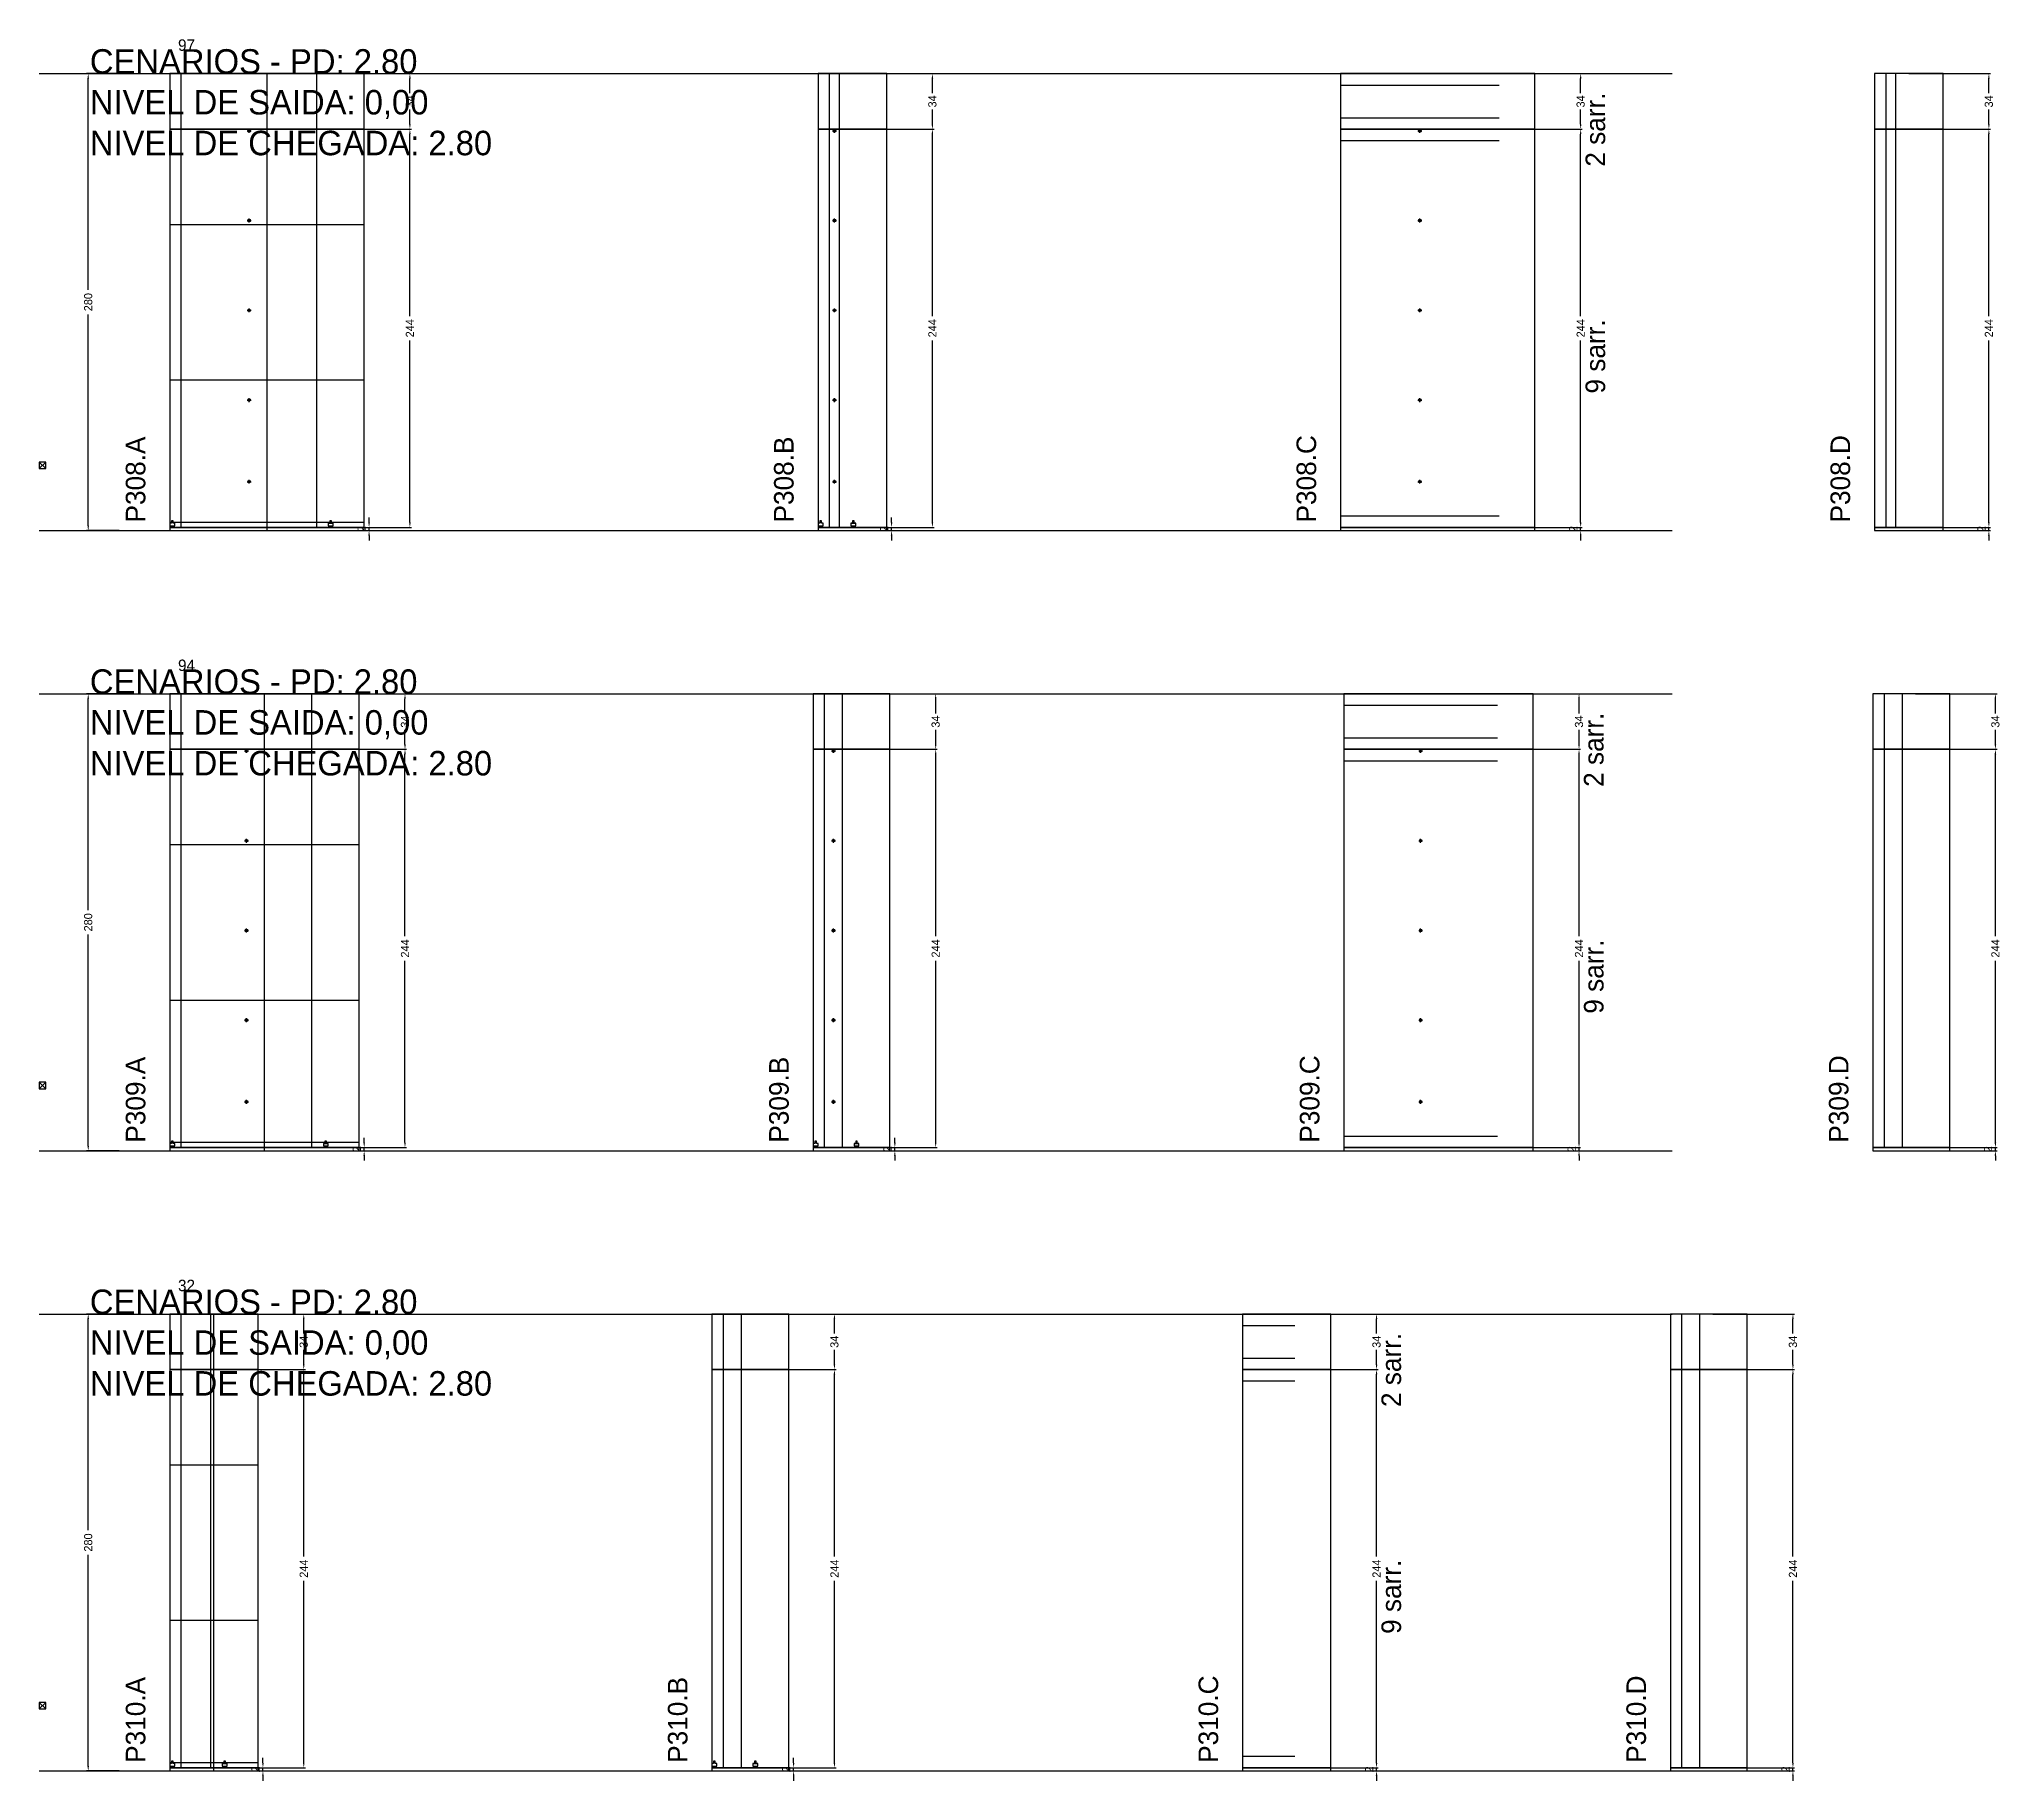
# Model space of a CAD drawing. Header units: centimetres. Extents: x -10500 to 4147, y -7606 to 295.
# Drawn here: x -7000 to -5799, y -5326 to -4259 of the extents above; entities that cross this region are included whole.
import ezdxf

# ---------------------------------------------------------------- set-up
doc = ezdxf.new("R2010")
doc.units = ezdxf.units.CM
doc.linetypes.add('DASHED', pattern=[2, -2])
for name, color, linetype in [('COTA', 241, 'Continuous'), ('COTAS FURACAO', 16, 'Continuous'), ('Madeira', 30, 'Continuous'), ('NOMENCLATURA', 7, 'Continuous'), ('Nível', 160, 'Continuous'), ('Painéis', 200, 'Continuous'), ('Perfil Metálico', 150, 'Continuous'), ('SARR_2.2x7', 40, 'Continuous'), ('SARRAFO DE PRESSAO', 200, 'Continuous'), ('texto', 7, 'Continuous')]:
    doc.layers.add(name, color=color, linetype=linetype)
doc.dimstyles.new('PAINEL-NOVA', dxfattribs={"dimtxt": 5, "dimasz": 3, "dimexe": 1, "dimexo": 1, "dimgap": 1, "dimtad": 1, "dimcen": 2.5, "dimazin": 3, "dimtfac": 1, "dimtmove": 0, "dimatfit": 3})

msp = doc.modelspace()

# ---------------------------------------------------------------- texts
at = {"layer": 'NOMENCLATURA'}
for s, p in [('CENARIOS - PD: 2.80', (-6969, -4280)), ('NIVEL DE SAIDA: 0,00', (-6969, -4305)), ('NIVEL DE CHEGADA: 2.80', (-6969, -4330)), ('CENARIOS - PD: 2.80', (-6969, -4660)), ('NIVEL DE SAIDA: 0,00', (-6969, -4685)), ('NIVEL DE CHEGADA: 2.80', (-6969, -4710)), ('CENARIOS - PD: 2.80', (-6969, -5040)), ('NIVEL DE SAIDA: 0,00', (-6969, -5065)), ('NIVEL DE CHEGADA: 2.80', (-6969, -5090))]:
    msp.add_text(s, height=15, dxfattribs=at).set_placement(p)
for s, p in [('2 sarr.', (-6041, -4337)), ('9 sarr.', (-6041, -4476)), ('P308.A', (-6935, -4555)), ('P308.B', (-6538, -4555)), ('P308.C', (-6218, -4555)), ('P308.D', (-5891, -4555)), ('2 sarr.', (-6042, -4717)), ('9 sarr.', (-6042, -4856)), ('P309.A', (-6935, -4935)), ('P309.B', (-6541, -4935)), ('P309.C', (-6216, -4935)), ('P309.D', (-5892, -4935)), ('2 sarr.', (-6166, -5097)), ('9 sarr.', (-6166, -5236)), ('P310.A', (-6935, -5315)), ('P310.B', (-6603, -5315)), ('P310.C', (-6278, -5315)), ('P310.D', (-6016, -5315))]:
    msp.add_text(s, height=12, rotation=90, dxfattribs=at).set_placement(p)
at = {"layer": 'texto'}
for s, p in [('97', (-6915, -4266)), ('94', (-6915, -4646)), ('32', (-6915, -5026))]:
    msp.add_text(s, height=7, dxfattribs=at).set_placement(p)

# ---------------------------------------------------------------- blocks, each defined once
blk = doc.blocks.new('_CLOSEDFILLED')
at = {"color": 0, "linetype": 'BYBLOCK'}
blk.add_solid([(-1, 0.16), (0, 0), (-1, -0.16)], dxfattribs=at)
blk = doc.blocks.new('*D339')
for p, q in [((-6951, -5040), (-6971, -5040)), ((-6970, -5172.5), (-6970, -5043)), ((-6970, -5317), (-6970, -5187.5)), ((-6951, -5320), (-6971, -5320))]:
    blk.add_line(p, q)
at = {"layer": 'Defpoints'}
for p in [(-6950, -5040), (-6970, -5320), (-6950, -5320)]:
    blk.add_point(p, dxfattribs=at)
at = {"layer": 'COTA', "xscale": 3, "yscale": 3}
for p, rotation in [((-6970, -5040), 90), ((-6970, -5320), 270)]:
    blk.add_blockref('_CLOSEDFILLED', p, dxfattribs=dict(at, rotation=rotation))
at = {"layer": 'COTA', "insert": (-6970, -5180), "char_height": 5, "attachment_point": 5, "rotation": 90}
blk.add_mtext('280', dxfattribs=at)
blk = doc.blocks.new('MULDURA')
at = {"layer": 'Paineis'}
for p, q in [((0, 0), (4, 4)), ((4, 0), (0, 4))]:
    blk.add_line(p, q, dxfattribs=at)
blk.add_lwpolyline([(0, 0), (4, 0), (4, 4), (0, 4)], close=True, dxfattribs=at)
blk = doc.blocks.new('*D341')
for p, q in [((-6887, -5074), (-6837, -5074)), ((-6838, -5188.5), (-6838, -5077)), ((-6838, -5315), (-6838, -5203.5)), ((-6887, -5318), (-6837, -5318))]:
    blk.add_line(p, q)
at = {"layer": 'Defpoints'}
for p in [(-6888, -5074), (-6888, -5318), (-6838, -5318)]:
    blk.add_point(p, dxfattribs=at)
at = {"layer": 'COTA', "xscale": 3, "yscale": 3}
for p, rotation in [((-6838, -5074), 90), ((-6838, -5318), 270)]:
    blk.add_blockref('_CLOSEDFILLED', p, dxfattribs=dict(at, rotation=rotation))
at = {"layer": 'COTA', "insert": (-6838, -5196), "char_height": 5, "attachment_point": 5, "rotation": 90}
blk.add_mtext('244', dxfattribs=at)
blk = doc.blocks.new('*D342')
for p, q in [((-6887, -5040), (-6837, -5040)), ((-6838, -5052), (-6838, -5043)), ((-6838, -5071), (-6838, -5062)), ((-6887, -5074), (-6837, -5074))]:
    blk.add_line(p, q)
at = {"layer": 'Defpoints'}
for p in [(-6888, -5040), (-6888, -5074), (-6838, -5074)]:
    blk.add_point(p, dxfattribs=at)
at = {"layer": 'COTA', "xscale": 3, "yscale": 3}
for p, rotation in [((-6838, -5040), 90), ((-6838, -5074), 270)]:
    blk.add_blockref('_CLOSEDFILLED', p, dxfattribs=dict(at, rotation=rotation))
at = {"layer": 'COTA', "insert": (-6838, -5057), "char_height": 5, "attachment_point": 5, "rotation": 90}
blk.add_mtext('34', dxfattribs=at)
blk = doc.blocks.new('SLIPTEE')
at = {"layer": 'Paineis'}
blk.add_lwpolyline([(0, 0), (3, 0), (3, 1.5), (2, 1.5), (2, 3), (1, 3), (1, 1.5), (0, 1.5)], close=True, dxfattribs=at)
blk = doc.blocks.new('SLIPTDD')
at = {"layer": 'Paineis'}
blk.add_line((0, 1.5), (3, 1.5), dxfattribs=at)
blk.add_lwpolyline([(0, 0), (3, 0), (3, 1.5), (2, 1.5), (2, 3), (1, 3), (1, 1.5), (0, 1.5)], close=True, dxfattribs=at)
blk = doc.blocks.new('*D344')
for p, q in [((-6562, -5074), (-6512, -5074)), ((-6513, -5188.5), (-6513, -5077)), ((-6513, -5315), (-6513, -5203.5)), ((-6562, -5318), (-6512, -5318))]:
    blk.add_line(p, q)
at = {"layer": 'Defpoints'}
for p in [(-6563, -5074), (-6563, -5318), (-6513, -5318)]:
    blk.add_point(p, dxfattribs=at)
at = {"layer": 'COTA', "xscale": 3, "yscale": 3}
for p, rotation in [((-6513, -5074), 90), ((-6513, -5318), 270)]:
    blk.add_blockref('_CLOSEDFILLED', p, dxfattribs=dict(at, rotation=rotation))
at = {"layer": 'COTA', "insert": (-6513, -5196), "char_height": 5, "attachment_point": 5, "rotation": 90}
blk.add_mtext('244', dxfattribs=at)
blk = doc.blocks.new('*D345')
for p, q in [((-6562, -5040), (-6512, -5040)), ((-6513, -5052), (-6513, -5043)), ((-6513, -5071), (-6513, -5062)), ((-6562, -5074), (-6512, -5074))]:
    blk.add_line(p, q)
at = {"layer": 'Defpoints'}
for p in [(-6563, -5040), (-6563, -5074), (-6513, -5074)]:
    blk.add_point(p, dxfattribs=at)
at = {"layer": 'COTA', "xscale": 3, "yscale": 3}
for p, rotation in [((-6513, -5040), 90), ((-6513, -5074), 270)]:
    blk.add_blockref('_CLOSEDFILLED', p, dxfattribs=dict(at, rotation=rotation))
at = {"layer": 'COTA', "insert": (-6513, -5057), "char_height": 5, "attachment_point": 5, "rotation": 90}
blk.add_mtext('34', dxfattribs=at)
blk = doc.blocks.new('*D347')
for p, q in [((-6230, -5074), (-6180, -5074)), ((-6181, -5188.5), (-6181, -5077)), ((-6181, -5315), (-6181, -5203.5)), ((-6230, -5318), (-6180, -5318))]:
    blk.add_line(p, q)
at = {"layer": 'Defpoints'}
for p in [(-6231, -5074), (-6231, -5318), (-6181, -5318)]:
    blk.add_point(p, dxfattribs=at)
at = {"layer": 'COTA', "xscale": 3, "yscale": 3}
for p, rotation in [((-6181, -5074), 90), ((-6181, -5318), 270)]:
    blk.add_blockref('_CLOSEDFILLED', p, dxfattribs=dict(at, rotation=rotation))
at = {"layer": 'COTA', "insert": (-6181, -5196), "char_height": 5, "attachment_point": 5, "rotation": 90}
blk.add_mtext('244', dxfattribs=at)
blk = doc.blocks.new('*D348')
for p, q in [((-6230, -5040), (-6180, -5040)), ((-6181, -5052), (-6181, -5043)), ((-6181, -5071), (-6181, -5062)), ((-6230, -5074), (-6180, -5074))]:
    blk.add_line(p, q)
at = {"layer": 'Defpoints'}
for p in [(-6231, -5040), (-6231, -5074), (-6181, -5074)]:
    blk.add_point(p, dxfattribs=at)
at = {"layer": 'COTA', "xscale": 3, "yscale": 3}
for p, rotation in [((-6181, -5040), 90), ((-6181, -5074), 270)]:
    blk.add_blockref('_CLOSEDFILLED', p, dxfattribs=dict(at, rotation=rotation))
at = {"layer": 'COTA', "insert": (-6181, -5057), "char_height": 5, "attachment_point": 5, "rotation": 90}
blk.add_mtext('34', dxfattribs=at)
blk = doc.blocks.new('*D350')
for p, q in [((-5975, -5074), (-5925, -5074)), ((-5926, -5188.5), (-5926, -5077)), ((-5926, -5315), (-5926, -5203.5)), ((-5975, -5318), (-5925, -5318))]:
    blk.add_line(p, q)
at = {"layer": 'Defpoints'}
for p in [(-5976, -5074), (-5976, -5318), (-5926, -5318)]:
    blk.add_point(p, dxfattribs=at)
at = {"layer": 'COTA', "xscale": 3, "yscale": 3}
for p, rotation in [((-5926, -5074), 90), ((-5926, -5318), 270)]:
    blk.add_blockref('_CLOSEDFILLED', p, dxfattribs=dict(at, rotation=rotation))
at = {"layer": 'COTA', "insert": (-5926, -5196), "char_height": 5, "attachment_point": 5, "rotation": 90}
blk.add_mtext('244', dxfattribs=at)
blk = doc.blocks.new('*D351')
for p, q in [((-5975, -5040), (-5925, -5040)), ((-5926, -5052), (-5926, -5043)), ((-5926, -5071), (-5926, -5062)), ((-5975, -5074), (-5925, -5074))]:
    blk.add_line(p, q)
at = {"layer": 'Defpoints'}
for p in [(-5976, -5040), (-5976, -5074), (-5926, -5074)]:
    blk.add_point(p, dxfattribs=at)
at = {"layer": 'COTA', "xscale": 3, "yscale": 3}
for p, rotation in [((-5926, -5040), 90), ((-5926, -5074), 270)]:
    blk.add_blockref('_CLOSEDFILLED', p, dxfattribs=dict(at, rotation=rotation))
at = {"layer": 'COTA', "insert": (-5926, -5057), "char_height": 5, "attachment_point": 5, "rotation": 90}
blk.add_mtext('34', dxfattribs=at)
blk = doc.blocks.new('*D313')
for p, q in [((-6951, -4660), (-6971, -4660)), ((-6970, -4792.5), (-6970, -4663)), ((-6970, -4937), (-6970, -4807.5)), ((-6951, -4940), (-6971, -4940))]:
    blk.add_line(p, q)
at = {"layer": 'Defpoints'}
for p in [(-6950, -4660), (-6970, -4940), (-6950, -4940)]:
    blk.add_point(p, dxfattribs=at)
at = {"layer": 'COTA', "xscale": 3, "yscale": 3}
for p, rotation in [((-6970, -4660), 90), ((-6970, -4940), 270)]:
    blk.add_blockref('_CLOSEDFILLED', p, dxfattribs=dict(at, rotation=rotation))
at = {"layer": 'COTA', "insert": (-6970, -4800), "char_height": 5, "attachment_point": 5, "rotation": 90}
blk.add_mtext('280', dxfattribs=at)
blk = doc.blocks.new('*D315')
for p, q in [((-6825, -4694), (-6775, -4694)), ((-6776, -4808.5), (-6776, -4697)), ((-6776, -4935), (-6776, -4823.5)), ((-6825, -4938), (-6775, -4938))]:
    blk.add_line(p, q)
at = {"layer": 'Defpoints'}
for p in [(-6826, -4694), (-6826, -4938), (-6776, -4938)]:
    blk.add_point(p, dxfattribs=at)
at = {"layer": 'COTA', "xscale": 3, "yscale": 3}
for p, rotation in [((-6776, -4694), 90), ((-6776, -4938), 270)]:
    blk.add_blockref('_CLOSEDFILLED', p, dxfattribs=dict(at, rotation=rotation))
at = {"layer": 'COTA', "insert": (-6776, -4816), "char_height": 5, "attachment_point": 5, "rotation": 90}
blk.add_mtext('244', dxfattribs=at)
blk = doc.blocks.new('*D316')
for p, q in [((-6825, -4660), (-6775, -4660)), ((-6776, -4672), (-6776, -4663)), ((-6776, -4691), (-6776, -4682)), ((-6825, -4694), (-6775, -4694))]:
    blk.add_line(p, q)
at = {"layer": 'Defpoints'}
for p in [(-6826, -4660), (-6826, -4694), (-6776, -4694)]:
    blk.add_point(p, dxfattribs=at)
at = {"layer": 'COTA', "xscale": 3, "yscale": 3}
for p, rotation in [((-6776, -4660), 90), ((-6776, -4694), 270)]:
    blk.add_blockref('_CLOSEDFILLED', p, dxfattribs=dict(at, rotation=rotation))
at = {"layer": 'COTA', "insert": (-6776, -4677), "char_height": 5, "attachment_point": 5, "rotation": 90}
blk.add_mtext('34', dxfattribs=at)
blk = doc.blocks.new('furacao')
at = {"layer": 'COTAS FURACAO'}
for p, q in [((-1.2, 0), (1.2, 0)), ((0, -1.2), (0, 1.2))]:
    blk.add_line(p, q, dxfattribs=at)
blk.add_circle((0, 0), 0.8, dxfattribs=at)
blk = doc.blocks.new('*D318')
for p, q in [((-6500, -4694), (-6450, -4694)), ((-6451, -4808.5), (-6451, -4697)), ((-6451, -4935), (-6451, -4823.5)), ((-6500, -4938), (-6450, -4938))]:
    blk.add_line(p, q)
at = {"layer": 'Defpoints'}
for p in [(-6501, -4694), (-6501, -4938), (-6451, -4938)]:
    blk.add_point(p, dxfattribs=at)
at = {"layer": 'COTA', "xscale": 3, "yscale": 3}
for p, rotation in [((-6451, -4694), 90), ((-6451, -4938), 270)]:
    blk.add_blockref('_CLOSEDFILLED', p, dxfattribs=dict(at, rotation=rotation))
at = {"layer": 'COTA', "insert": (-6451, -4816), "char_height": 5, "attachment_point": 5, "rotation": 90}
blk.add_mtext('244', dxfattribs=at)
blk = doc.blocks.new('*D319')
for p, q in [((-6500, -4660), (-6450, -4660)), ((-6451, -4672), (-6451, -4663)), ((-6451, -4691), (-6451, -4682)), ((-6500, -4694), (-6450, -4694))]:
    blk.add_line(p, q)
at = {"layer": 'Defpoints'}
for p in [(-6501, -4660), (-6501, -4694), (-6451, -4694)]:
    blk.add_point(p, dxfattribs=at)
at = {"layer": 'COTA', "xscale": 3, "yscale": 3}
for p, rotation in [((-6451, -4660), 90), ((-6451, -4694), 270)]:
    blk.add_blockref('_CLOSEDFILLED', p, dxfattribs=dict(at, rotation=rotation))
at = {"layer": 'COTA', "insert": (-6451, -4677), "char_height": 5, "attachment_point": 5, "rotation": 90}
blk.add_mtext('34', dxfattribs=at)
blk = doc.blocks.new('*D321')
for p, q in [((-6106, -4694), (-6056, -4694)), ((-6057, -4808.5), (-6057, -4697)), ((-6057, -4935), (-6057, -4823.5)), ((-6106, -4938), (-6056, -4938))]:
    blk.add_line(p, q)
at = {"layer": 'Defpoints'}
for p in [(-6107, -4694), (-6107, -4938), (-6057, -4938)]:
    blk.add_point(p, dxfattribs=at)
at = {"layer": 'COTA', "xscale": 3, "yscale": 3}
for p, rotation in [((-6057, -4694), 90), ((-6057, -4938), 270)]:
    blk.add_blockref('_CLOSEDFILLED', p, dxfattribs=dict(at, rotation=rotation))
at = {"layer": 'COTA', "insert": (-6057, -4816), "char_height": 5, "attachment_point": 5, "rotation": 90}
blk.add_mtext('244', dxfattribs=at)
blk = doc.blocks.new('*D322')
for p, q in [((-6106, -4660), (-6056, -4660)), ((-6057, -4672), (-6057, -4663)), ((-6057, -4691), (-6057, -4682)), ((-6106, -4694), (-6056, -4694))]:
    blk.add_line(p, q)
at = {"layer": 'Defpoints'}
for p in [(-6107, -4660), (-6107, -4694), (-6057, -4694)]:
    blk.add_point(p, dxfattribs=at)
at = {"layer": 'COTA', "xscale": 3, "yscale": 3}
for p, rotation in [((-6057, -4660), 90), ((-6057, -4694), 270)]:
    blk.add_blockref('_CLOSEDFILLED', p, dxfattribs=dict(at, rotation=rotation))
at = {"layer": 'COTA', "insert": (-6057, -4677), "char_height": 5, "attachment_point": 5, "rotation": 90}
blk.add_mtext('34', dxfattribs=at)
blk = doc.blocks.new('*D324')
for p, q in [((-5851, -4694), (-5801, -4694)), ((-5802, -4808.5), (-5802, -4697)), ((-5802, -4935), (-5802, -4823.5)), ((-5851, -4938), (-5801, -4938))]:
    blk.add_line(p, q)
at = {"layer": 'Defpoints'}
for p in [(-5852, -4694), (-5852, -4938), (-5802, -4938)]:
    blk.add_point(p, dxfattribs=at)
at = {"layer": 'COTA', "xscale": 3, "yscale": 3}
for p, rotation in [((-5802, -4694), 90), ((-5802, -4938), 270)]:
    blk.add_blockref('_CLOSEDFILLED', p, dxfattribs=dict(at, rotation=rotation))
at = {"layer": 'COTA', "insert": (-5802, -4816), "char_height": 5, "attachment_point": 5, "rotation": 90}
blk.add_mtext('244', dxfattribs=at)
blk = doc.blocks.new('*D325')
for p, q in [((-5851, -4660), (-5801, -4660)), ((-5802, -4672), (-5802, -4663)), ((-5802, -4691), (-5802, -4682)), ((-5851, -4694), (-5801, -4694))]:
    blk.add_line(p, q)
at = {"layer": 'Defpoints'}
for p in [(-5852, -4660), (-5852, -4694), (-5802, -4694)]:
    blk.add_point(p, dxfattribs=at)
at = {"layer": 'COTA', "xscale": 3, "yscale": 3}
for p, rotation in [((-5802, -4660), 90), ((-5802, -4694), 270)]:
    blk.add_blockref('_CLOSEDFILLED', p, dxfattribs=dict(at, rotation=rotation))
at = {"layer": 'COTA', "insert": (-5802, -4677), "char_height": 5, "attachment_point": 5, "rotation": 90}
blk.add_mtext('34', dxfattribs=at)
blk = doc.blocks.new('*D287')
for p, q in [((-6951, -4280), (-6971, -4280)), ((-6970, -4412.5), (-6970, -4283)), ((-6970, -4557), (-6970, -4427.5)), ((-6951, -4560), (-6971, -4560))]:
    blk.add_line(p, q)
at = {"layer": 'Defpoints'}
for p in [(-6950, -4280), (-6970, -4560), (-6950, -4560)]:
    blk.add_point(p, dxfattribs=at)
at = {"layer": 'COTA', "xscale": 3, "yscale": 3}
for p, rotation in [((-6970, -4280), 90), ((-6970, -4560), 270)]:
    blk.add_blockref('_CLOSEDFILLED', p, dxfattribs=dict(at, rotation=rotation))
at = {"layer": 'COTA', "insert": (-6970, -4420), "char_height": 5, "attachment_point": 5, "rotation": 90}
blk.add_mtext('280', dxfattribs=at)
blk = doc.blocks.new('*D289')
for p, q in [((-6822, -4314), (-6772, -4314)), ((-6773, -4428.5), (-6773, -4317)), ((-6773, -4555), (-6773, -4443.5)), ((-6822, -4558), (-6772, -4558))]:
    blk.add_line(p, q)
at = {"layer": 'Defpoints'}
for p in [(-6823, -4314), (-6823, -4558), (-6773, -4558)]:
    blk.add_point(p, dxfattribs=at)
at = {"layer": 'COTA', "xscale": 3, "yscale": 3}
for p, rotation in [((-6773, -4314), 90), ((-6773, -4558), 270)]:
    blk.add_blockref('_CLOSEDFILLED', p, dxfattribs=dict(at, rotation=rotation))
at = {"layer": 'COTA', "insert": (-6773, -4436), "char_height": 5, "attachment_point": 5, "rotation": 90}
blk.add_mtext('244', dxfattribs=at)
blk = doc.blocks.new('*D290')
for p, q in [((-6822, -4280), (-6772, -4280)), ((-6773, -4292), (-6773, -4283)), ((-6773, -4311), (-6773, -4302)), ((-6822, -4314), (-6772, -4314))]:
    blk.add_line(p, q)
at = {"layer": 'Defpoints'}
for p in [(-6823, -4280), (-6823, -4314), (-6773, -4314)]:
    blk.add_point(p, dxfattribs=at)
at = {"layer": 'COTA', "xscale": 3, "yscale": 3}
for p, rotation in [((-6773, -4280), 90), ((-6773, -4314), 270)]:
    blk.add_blockref('_CLOSEDFILLED', p, dxfattribs=dict(at, rotation=rotation))
at = {"layer": 'COTA', "insert": (-6773, -4297), "char_height": 5, "attachment_point": 5, "rotation": 90}
blk.add_mtext('34', dxfattribs=at)
blk = doc.blocks.new('*D292')
for p, q in [((-6502, -4314), (-6452, -4314)), ((-6453, -4428.5), (-6453, -4317)), ((-6453, -4555), (-6453, -4443.5)), ((-6502, -4558), (-6452, -4558))]:
    blk.add_line(p, q)
at = {"layer": 'Defpoints'}
for p in [(-6503, -4314), (-6503, -4558), (-6453, -4558)]:
    blk.add_point(p, dxfattribs=at)
at = {"layer": 'COTA', "xscale": 3, "yscale": 3}
for p, rotation in [((-6453, -4314), 90), ((-6453, -4558), 270)]:
    blk.add_blockref('_CLOSEDFILLED', p, dxfattribs=dict(at, rotation=rotation))
at = {"layer": 'COTA', "insert": (-6453, -4436), "char_height": 5, "attachment_point": 5, "rotation": 90}
blk.add_mtext('244', dxfattribs=at)
blk = doc.blocks.new('*D293')
for p, q in [((-6502, -4280), (-6452, -4280)), ((-6453, -4292), (-6453, -4283)), ((-6453, -4311), (-6453, -4302)), ((-6502, -4314), (-6452, -4314))]:
    blk.add_line(p, q)
at = {"layer": 'Defpoints'}
for p in [(-6503, -4280), (-6503, -4314), (-6453, -4314)]:
    blk.add_point(p, dxfattribs=at)
at = {"layer": 'COTA', "xscale": 3, "yscale": 3}
for p, rotation in [((-6453, -4280), 90), ((-6453, -4314), 270)]:
    blk.add_blockref('_CLOSEDFILLED', p, dxfattribs=dict(at, rotation=rotation))
at = {"layer": 'COTA', "insert": (-6453, -4297), "char_height": 5, "attachment_point": 5, "rotation": 90}
blk.add_mtext('34', dxfattribs=at)
blk = doc.blocks.new('*D295')
for p, q in [((-6105, -4314), (-6055, -4314)), ((-6056, -4428.5), (-6056, -4317)), ((-6056, -4555), (-6056, -4443.5)), ((-6105, -4558), (-6055, -4558))]:
    blk.add_line(p, q)
at = {"layer": 'Defpoints'}
for p in [(-6106, -4314), (-6106, -4558), (-6056, -4558)]:
    blk.add_point(p, dxfattribs=at)
at = {"layer": 'COTA', "xscale": 3, "yscale": 3}
for p, rotation in [((-6056, -4314), 90), ((-6056, -4558), 270)]:
    blk.add_blockref('_CLOSEDFILLED', p, dxfattribs=dict(at, rotation=rotation))
at = {"layer": 'COTA', "insert": (-6056, -4436), "char_height": 5, "attachment_point": 5, "rotation": 90}
blk.add_mtext('244', dxfattribs=at)
blk = doc.blocks.new('*D296')
for p, q in [((-6105, -4280), (-6055, -4280)), ((-6056, -4292), (-6056, -4283)), ((-6056, -4311), (-6056, -4302)), ((-6105, -4314), (-6055, -4314))]:
    blk.add_line(p, q)
at = {"layer": 'Defpoints'}
for p in [(-6106, -4280), (-6106, -4314), (-6056, -4314)]:
    blk.add_point(p, dxfattribs=at)
at = {"layer": 'COTA', "xscale": 3, "yscale": 3}
for p, rotation in [((-6056, -4280), 90), ((-6056, -4314), 270)]:
    blk.add_blockref('_CLOSEDFILLED', p, dxfattribs=dict(at, rotation=rotation))
at = {"layer": 'COTA', "insert": (-6056, -4297), "char_height": 5, "attachment_point": 5, "rotation": 90}
blk.add_mtext('34', dxfattribs=at)
blk = doc.blocks.new('*D298')
for p, q in [((-5855, -4314), (-5805, -4314)), ((-5806, -4428.5), (-5806, -4317)), ((-5806, -4555), (-5806, -4443.5)), ((-5855, -4558), (-5805, -4558))]:
    blk.add_line(p, q)
at = {"layer": 'Defpoints'}
for p in [(-5856, -4314), (-5856, -4558), (-5806, -4558)]:
    blk.add_point(p, dxfattribs=at)
at = {"layer": 'COTA', "xscale": 3, "yscale": 3}
for p, rotation in [((-5806, -4314), 90), ((-5806, -4558), 270)]:
    blk.add_blockref('_CLOSEDFILLED', p, dxfattribs=dict(at, rotation=rotation))
at = {"layer": 'COTA', "insert": (-5806, -4436), "char_height": 5, "attachment_point": 5, "rotation": 90}
blk.add_mtext('244', dxfattribs=at)
blk = doc.blocks.new('*D299')
for p, q in [((-5855, -4280), (-5805, -4280)), ((-5806, -4292), (-5806, -4283)), ((-5806, -4311), (-5806, -4302)), ((-5855, -4314), (-5805, -4314))]:
    blk.add_line(p, q)
at = {"layer": 'Defpoints'}
for p in [(-5856, -4280), (-5856, -4314), (-5806, -4314)]:
    blk.add_point(p, dxfattribs=at)
at = {"layer": 'COTA', "xscale": 3, "yscale": 3}
for p, rotation in [((-5806, -4280), 90), ((-5806, -4314), 270)]:
    blk.add_blockref('_CLOSEDFILLED', p, dxfattribs=dict(at, rotation=rotation))
at = {"layer": 'COTA', "insert": (-5806, -4297), "char_height": 5, "attachment_point": 5, "rotation": 90}
blk.add_mtext('34', dxfattribs=at)

# ---------------------------------------------------------------- dimensions: what is measured, and where the dimension line sits
at = {"layer": 'COTA'}
for base, p1, p2, picture, middle in [((-6970, -4560), (-6950, -4560), (-6950, -4280), '*D287', (-6970, -4420)), ((-6773, -4314), (-6823, -4314), (-6823, -4280), '*D290', (-6773, -4297)), ((-6453, -4314), (-6503, -4314), (-6503, -4280), '*D293', (-6453, -4297)), ((-6056, -4314), (-6106, -4314), (-6106, -4280), '*D296', (-6056, -4297)), ((-5806, -4314), (-5856, -4314), (-5856, -4280), '*D299', (-5806, -4297)), ((-6773, -4558), (-6823, -4558), (-6823, -4314), '*D289', (-6773, -4436)), ((-6453, -4558), (-6503, -4558), (-6503, -4314), '*D292', (-6453, -4436)), ((-6056, -4558), (-6106, -4558), (-6106, -4314), '*D295', (-6056, -4436)), ((-5806, -4558), (-5856, -4558), (-5856, -4314), '*D298', (-5806, -4436)), ((-6970, -4940), (-6950, -4940), (-6950, -4660), '*D313', (-6970, -4800)), ((-6776, -4694), (-6826, -4694), (-6826, -4660), '*D316', (-6776, -4677)), ((-6451, -4694), (-6501, -4694), (-6501, -4660), '*D319', (-6451, -4677)), ((-6057, -4694), (-6107, -4694), (-6107, -4660), '*D322', (-6057, -4677)), ((-5802, -4694), (-5852, -4694), (-5852, -4660), '*D325', (-5802, -4677)), ((-6776, -4938), (-6826, -4938), (-6826, -4694), '*D315', (-6776, -4816)), ((-6451, -4938), (-6501, -4938), (-6501, -4694), '*D318', (-6451, -4816)), ((-6057, -4938), (-6107, -4938), (-6107, -4694), '*D321', (-6057, -4816)), ((-5802, -4938), (-5852, -4938), (-5852, -4694), '*D324', (-5802, -4816)), ((-6970, -5320), (-6950, -5320), (-6950, -5040), '*D339', (-6970, -5180)), ((-6838, -5074), (-6888, -5074), (-6888, -5040), '*D342', (-6838, -5057)), ((-6513, -5074), (-6563, -5074), (-6563, -5040), '*D345', (-6513, -5057)), ((-6181, -5074), (-6231, -5074), (-6231, -5040), '*D348', (-6181, -5057)), ((-5926, -5074), (-5976, -5074), (-5976, -5040), '*D351', (-5926, -5057)), ((-6838, -5318), (-6888, -5318), (-6888, -5074), '*D341', (-6838, -5196)), ((-6513, -5318), (-6563, -5318), (-6563, -5074), '*D344', (-6513, -5196)), ((-6181, -5318), (-6231, -5318), (-6231, -5074), '*D347', (-6181, -5196)), ((-5926, -5318), (-5976, -5318), (-5976, -5074), '*D350', (-5926, -5196))]:
    dim = msp.add_linear_dim(base=base, p1=p1, p2=p2, angle=90, dimstyle='PAINEL-NOVA', dxfattribs=at)
    dim.commit()
    dim.dimension.update_dxf_attribs({"geometry": picture, "text_midpoint": middle})
for base, p1, p2 in [((-6798, -4560), (-6823, -4560), (-6823, -4558)), ((-6478, -4560), (-6503, -4560), (-6503, -4558)), ((-6056, -4560), (-6106, -4560), (-6106, -4558)), ((-5806, -4560), (-5856, -4560), (-5856, -4558)), ((-6801, -4940), (-6826, -4940), (-6826, -4938)), ((-6476, -4940), (-6501, -4940), (-6501, -4938)), ((-6057, -4940), (-6107, -4940), (-6107, -4938)), ((-5802, -4940), (-5852, -4940), (-5852, -4938)), ((-6863, -5320), (-6888, -5320), (-6888, -5318)), ((-6538, -5320), (-6563, -5320), (-6563, -5318)), ((-6181, -5320), (-6231, -5320), (-6231, -5318)), ((-5926, -5320), (-5976, -5320), (-5976, -5318))]:
    msp.add_linear_dim(base=base, p1=p1, p2=p2, angle=90, dimstyle='PAINEL-NOVA', dxfattribs=at).render()

# ---------------------------------------------------------------- linework, layer by layer
at = {"layer": 'Madeira'}
for points in [[(-6920, -4372.4), (-6801, -4372.4)], [(-6920, -4467.6), (-6801, -4467.6)], [(-6920, -4752.4), (-6804, -4752.4)], [(-6920, -4847.6), (-6804, -4847.6)], [(-6920, -5132.4), (-6866, -5132.4)], [(-6920, -5227.6), (-6866, -5227.6)]]:
    msp.add_lwpolyline(points, dxfattribs=at)
at = {"layer": 'Nível', "linetype": 'DASHED'}
for points in [[(-7000, -4280), (-6000, -4280)], [(-7000, -4560), (-6000, -4560)], [(-7000, -4660), (-6000, -4660)], [(-7000, -4940), (-6000, -4940)], [(-7000, -5040), (-6000, -5040)], [(-7000, -5320), (-6000, -5320)]]:
    msp.add_lwpolyline(points, dxfattribs=at)
at = {"layer": 'Painéis'}
for points in [[(-6920, -4314), (-6801, -4314), (-6801, -4280), (-6920, -4280)], [(-6920, -4560), (-6801, -4560), (-6801, -4280), (-6920, -4280)], [(-6523, -4314), (-6481, -4314), (-6481, -4280), (-6523, -4280)], [(-6203, -4314), (-6084, -4314), (-6084, -4280), (-6203, -4280)], [(-5876, -4314), (-5834, -4314), (-5834, -4280), (-5876, -4280)], [(-6920, -4558), (-6801, -4558), (-6801, -4314), (-6920, -4314)], [(-6523, -4558), (-6481, -4558), (-6481, -4314), (-6523, -4314)], [(-6203, -4558), (-6084, -4558), (-6084, -4314), (-6203, -4314)], [(-5876, -4558), (-5834, -4558), (-5834, -4314), (-5876, -4314)], [(-6920, -4560), (-6801, -4560), (-6801, -4558), (-6920, -4558)], [(-6523, -4560), (-6481, -4560), (-6481, -4558), (-6523, -4558)], [(-6203, -4560), (-6084, -4560), (-6084, -4558), (-6203, -4558)], [(-5876, -4560), (-5834, -4560), (-5834, -4558), (-5876, -4558)], [(-6920, -4694), (-6804, -4694), (-6804, -4660), (-6920, -4660)], [(-6920, -4940), (-6804, -4940), (-6804, -4660), (-6920, -4660)], [(-6526, -4694), (-6479, -4694), (-6479, -4660), (-6526, -4660)], [(-6201, -4694), (-6085, -4694), (-6085, -4660), (-6201, -4660)], [(-5877, -4694), (-5830, -4694), (-5830, -4660), (-5877, -4660)], [(-6920, -4938), (-6804, -4938), (-6804, -4694), (-6920, -4694)], [(-6526, -4938), (-6479, -4938), (-6479, -4694), (-6526, -4694)], [(-6201, -4938), (-6085, -4938), (-6085, -4694), (-6201, -4694)], [(-5877, -4938), (-5830, -4938), (-5830, -4694), (-5877, -4694)], [(-6920, -4940), (-6804, -4940), (-6804, -4938), (-6920, -4938)], [(-6526, -4940), (-6479, -4940), (-6479, -4938), (-6526, -4938)], [(-6201, -4940), (-6085, -4940), (-6085, -4938), (-6201, -4938)], [(-5877, -4940), (-5830, -4940), (-5830, -4938), (-5877, -4938)], [(-6920, -5074), (-6866, -5074), (-6866, -5040), (-6920, -5040)], [(-6920, -5320), (-6866, -5320), (-6866, -5040), (-6920, -5040)], [(-6588, -5074), (-6541, -5074), (-6541, -5040), (-6588, -5040)], [(-6263, -5074), (-6209, -5074), (-6209, -5040), (-6263, -5040)], [(-6001, -5074), (-5954, -5074), (-5954, -5040), (-6001, -5040)], [(-6920, -5318), (-6866, -5318), (-6866, -5074), (-6920, -5074)], [(-6588, -5318), (-6541, -5318), (-6541, -5074), (-6588, -5074)], [(-6263, -5318), (-6209, -5318), (-6209, -5074), (-6263, -5074)], [(-6001, -5318), (-5954, -5318), (-5954, -5074), (-6001, -5074)], [(-6920, -5320), (-6866, -5320), (-6866, -5318), (-6920, -5318)], [(-6588, -5320), (-6541, -5320), (-6541, -5318), (-6588, -5318)], [(-6263, -5320), (-6209, -5320), (-6209, -5318), (-6263, -5318)], [(-6001, -5320), (-5954, -5320), (-5954, -5318), (-6001, -5318)]]:
    msp.add_lwpolyline(points, close=True, dxfattribs=at)
at = {"layer": 'Perfil Metálico'}
for p, q in [((-6860.5, -4560), (-6860.5, -4280)), ((-6862, -4940), (-6862, -4660)), ((-6893, -5320), (-6893, -5040))]:
    msp.add_line(p, q, dxfattribs=at)
at = {"layer": 'SARR_2.2x7'}
for points in [[(-6913, -4314), (-6913, -4280)], [(-6830, -4314), (-6830, -4280)], [(-6516, -4314), (-6516, -4280)], [(-6510, -4314), (-6510, -4280)], [(-6203, -4287), (-6106, -4287)], [(-5869, -4314), (-5869, -4280)], [(-5863, -4314), (-5863, -4280)], [(-6203, -4307), (-6106, -4307)], [(-6203, -4321), (-6106, -4321)], [(-6203, -4551), (-6106, -4551)], [(-6913, -4694), (-6913, -4660)], [(-6833, -4694), (-6833, -4660)], [(-6519, -4694), (-6519, -4660)], [(-6508, -4694), (-6508, -4660)], [(-5870, -4694), (-5870, -4660)], [(-5859, -4694), (-5859, -4660)], [(-6201, -4667), (-6107, -4667)], [(-6201, -4687), (-6107, -4687)], [(-6201, -4701), (-6107, -4701)], [(-6201, -4931), (-6107, -4931)], [(-6913, -5074), (-6913, -5040)], [(-6895, -5074), (-6895, -5040)], [(-6581, -5074), (-6581, -5040)], [(-6570, -5074), (-6570, -5040)], [(-5994, -5074), (-5994, -5040)], [(-5983, -5074), (-5983, -5040)], [(-6263, -5047), (-6231, -5047)], [(-6263, -5067), (-6231, -5067)], [(-6263, -5081), (-6231, -5081)], [(-6263, -5311), (-6231, -5311)]]:
    msp.add_lwpolyline(points, dxfattribs=at)
at = {"layer": 'SARR_2.2x7', "linetype": 'DASHED'}
for points in [[(-6913, -4558), (-6913, -4314)], [(-6830, -4558), (-6830, -4314)], [(-6516, -4558), (-6516, -4314)], [(-6510, -4558), (-6510, -4314)], [(-5869, -4558), (-5869, -4314)], [(-5863, -4558), (-5863, -4314)], [(-6913, -4938), (-6913, -4694)], [(-6833, -4938), (-6833, -4694)], [(-6519, -4938), (-6519, -4694)], [(-6508, -4938), (-6508, -4694)], [(-5870, -4938), (-5870, -4694)], [(-5859, -4938), (-5859, -4694)], [(-6913, -5318), (-6913, -5074)], [(-6895, -5318), (-6895, -5074)], [(-6581, -5318), (-6581, -5074)], [(-6570, -5318), (-6570, -5074)], [(-5994, -5318), (-5994, -5074)], [(-5983, -5318), (-5983, -5074)]]:
    msp.add_lwpolyline(points, dxfattribs=at)
at = {"layer": 'SARRAFO DE PRESSAO'}
for points in [[(-6920, -4560), (-6801, -4560), (-6801, -4555), (-6920, -4555)], [(-6920, -4940), (-6804, -4940), (-6804, -4935), (-6920, -4935)], [(-6920, -5320), (-6866, -5320), (-6866, -5315), (-6920, -5315)]]:
    msp.add_lwpolyline(points, close=True, dxfattribs=at)

# ---------------------------------------------------------------- block references
at = {"layer": 'COTA'}
for name, p in [('furacao', (-6871.5, -4315)), ('furacao', (-6513, -4315)), ('furacao', (-6154.5, -4315)), ('furacao', (-6871.5, -4370)), ('furacao', (-6513, -4370)), ('furacao', (-6154.5, -4370)), ('furacao', (-6871.5, -4425)), ('furacao', (-6513, -4425)), ('furacao', (-6154.5, -4425)), ('furacao', (-6871.5, -4480)), ('furacao', (-6513, -4480)), ('furacao', (-6154.5, -4480)), ('MULDURA', (-7000, -4522)), ('furacao', (-6871.5, -4530)), ('furacao', (-6513, -4530)), ('furacao', (-6154.5, -4530)), ('SLIPTEE', (-6920, -4557)), ('SLIPTDD', (-6823, -4557)), ('SLIPTEE', (-6523, -4557)), ('SLIPTDD', (-6503, -4557)), ('furacao', (-6873, -4695)), ('furacao', (-6513.5, -4695)), ('furacao', (-6154, -4695)), ('furacao', (-6873, -4750)), ('furacao', (-6513.5, -4750)), ('furacao', (-6154, -4750)), ('furacao', (-6873, -4805)), ('furacao', (-6513.5, -4805)), ('furacao', (-6154, -4805)), ('furacao', (-6873, -4860)), ('furacao', (-6513.5, -4860)), ('furacao', (-6154, -4860)), ('MULDURA', (-7000, -4902)), ('furacao', (-6873, -4910)), ('furacao', (-6513.5, -4910)), ('furacao', (-6154, -4910)), ('SLIPTEE', (-6920, -4937)), ('SLIPTDD', (-6826, -4937)), ('SLIPTEE', (-6526, -4937)), ('SLIPTDD', (-6501, -4937)), ('MULDURA', (-7000, -5282)), ('SLIPTEE', (-6920, -5317)), ('SLIPTDD', (-6888, -5317)), ('SLIPTEE', (-6588, -5317)), ('SLIPTDD', (-6563, -5317))]:
    msp.add_blockref(name, p, dxfattribs=at)

msp.set_redraw_order([(e.dxf.handle, doc.entitydb.next_handle()) for e in msp.query("TEXT MTEXT ATTDEF DIMENSION ARC_DIMENSION")])  # texts and dimensions are drawn at this point

doc.saveas('drawing.dxf')
